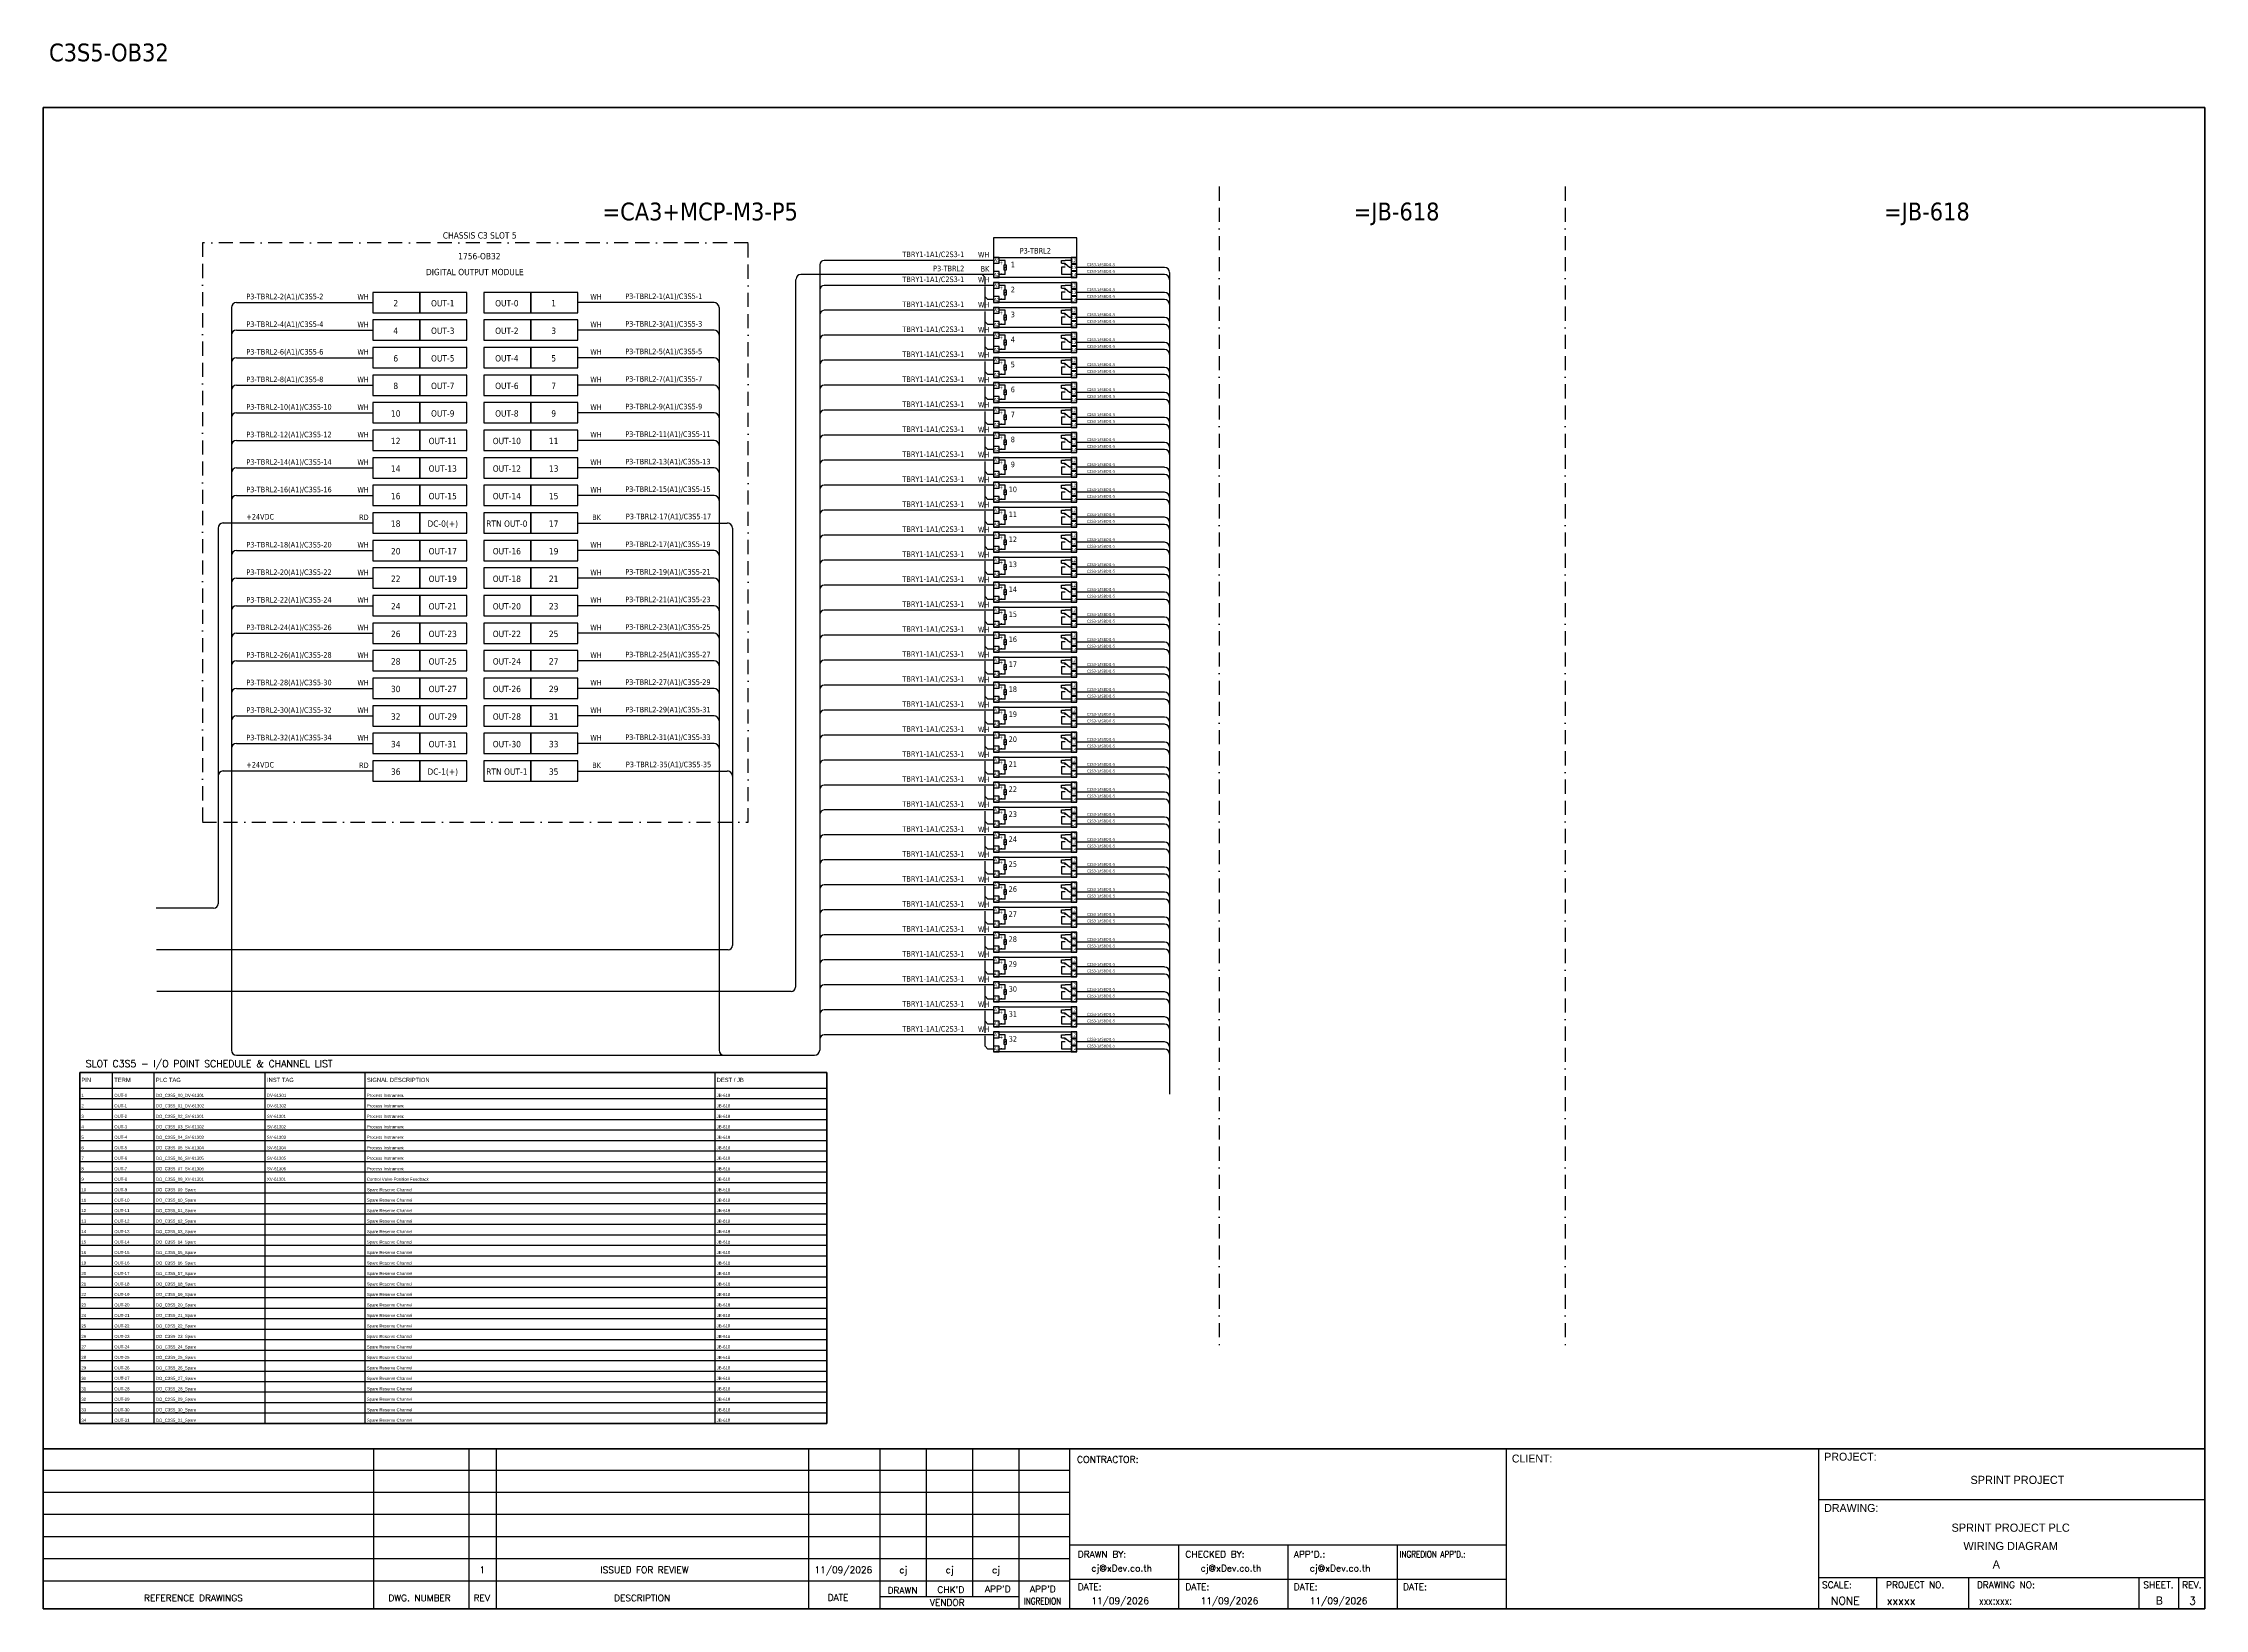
# Model space of a CAD drawing. Header units: millimetres. Extents: x 0 to 62600, y 0 to 14837.
# Drawn here: x 20967 to 24860, y 6008 to 8828 of the extents above; entities that cross this region are included whole.
import ezdxf
from ezdxf.enums import TextEntityAlignment as Align

# ---------------------------------------------------------------- set-up
doc = ezdxf.new("R2010")
doc.units = ezdxf.units.MM
doc.linetypes.add('BORDERX2', pattern=[88.9, 25.4, -12.7, 25.4, -12.7, 0, -12.7])
for name, color, linetype in [('GT_1', 9, 'Continuous'), ('HELPPOINT', 7, 'Continuous'), ('MEMBER', 7, 'Continuous'), ('x01001-FrameArea', 2, 'BORDERX2')]:
    doc.layers.add(name, color=color, linetype=linetype)
doc.layers.add('IE-EQUIP', color=253, linetype='Continuous', lineweight=25)
doc.layers.add('IE-WIRE', color=7, linetype='Continuous', lineweight=25)
doc.styles.add('HTX11', font='O8111901')
doc.styles.add('ROMANS', font='romans.shx', dxfattribs={"width": 0.85, "height": 25})
doc.styles.get("Standard").update_dxf_attribs({"font": 'arial.ttf'})
doc.styles.add('Tahoma', font='')
doc.styles.get('Tahoma').set_extended_font_data('Tahoma')

# ---------------------------------------------------------------- blocks, each defined once
blk = doc.blocks.new('xRY-SPDT-111')
at = {"color": 1, "ltscale": 25.4}
for p, q in [((0, 0), (0, -10.5)), ((10.4, 0), (0, 0)), ((0, 0), (150.3, 0)), ((0, 0), (0, -36)), ((10.4, -10.5), (10.4, 0)), ((140, 0), (140, -10.5)), ((150.3, 0), (140, 0)), ((150.3, -36), (150.3, 0)), ((150.3, -10.5), (150.3, 0)), ((150.3, -36), (150.3, 0)), ((0, -10.5), (10.4, -10.5)), ((0, -25.5), (0, -36)), ((10.4, -25.5), (0, -25.5)), ((0, -36), (10.4, -36)), ((150.3, -36), (0, -36)), ((20.7, -5.2), (10.4, -5.2)), ((10.4, -36), (10.4, -25.5)), ((20.7, -30.8), (10.4, -30.8)), ((22.8, -16.3), (19.4, -19.7)), ((20.7, -13.3), (20.7, -5.2)), ((20.7, -30.8), (20.7, -22.7)), ((122.2, -10.4), (122.2, -5.2)), ((122.2, -5.2), (128.9, -5.2)), ((122.2, -10.4), (128.9, -10.4)), ((123.2, -30.8), (123.2, -17)), ((123.2, -17), (128.9, -17)), ((140, -30.8), (123.2, -30.8)), ((140, -5.2), (128.9, -5.2)), ((128.9, -13.8), (128.9, -10.4)), ((136.9, -18), (128.9, -11.6)), ((140, -18), (136.9, -18)), ((140, -10.5), (150.3, -10.5)), ((140, -12.8), (140, -23.3)), ((150.3, -12.8), (140, -12.8)), ((140, -23.3), (150.3, -23.3)), ((140, -25.5), (140, -36)), ((150.3, -25.5), (140, -25.5)), ((140, -36), (150.3, -36)), ((150.3, -23.3), (150.3, -12.8)), ((150.3, -36), (150.3, -25.5))]:
    blk.add_line(p, q, dxfattribs=at)
blk.add_lwpolyline([(22.8, -22.7), (19.4, -22.7), (19.4, -13.3), (22.8, -13.3)], close=True, dxfattribs=at)
at = {"color": 1}
for s, p in [('A2', (5.4, -30.9)), ('A1', (5.8, -5)), ('12', (144.4, -5.3)), ('13', (144.8, -17.9)), ('14', (145, -30.8))]:
    blk.add_text(s, height=5.91, dxfattribs=at).set_placement(p, align=Align.MIDDLE_CENTER)
at = {"color": 1, "style": 'Tahoma'}
for s, p in [('+', (13.9, -9.3)), ('+', (13.9, -9.3)), ('-', (13.9, -28.2))]:
    blk.add_text(s, height=6.84, dxfattribs=at).set_placement(p, align=Align.MIDDLE_CENTER)
blk = doc.blocks.new('*U105')
at = {"layer": 'x01001-FrameArea'}
blk.add_blockref('xRY-SPDT-111', (-75.2, 18), dxfattribs=at)
blk = doc.blocks.new('*U92')
at = {"layer": 'x01001-FrameArea', "color": 0, "linetype": 'ByBlock', "lineweight": -2, "transparency": 16777216}
for p in [(0, 0), (0, -45), (0, -90), (0, -135), (0, -180), (0, -225), (0, -270), (0, -315), (0, -360), (0, -405), (0, -450), (0, -495), (0, -540), (0, -585), (0, -630), (0, -675), (0, -720), (0, -765), (0, -810), (0, -855), (0, -900), (0, -945), (0, -990), (0, -1035), (0, -1080), (0, -1125), (0, -1170), (0, -1215), (0, -1260), (0, -1305), (0, -1350), (0, -1395)]:
    blk.add_blockref('*U105', p, dxfattribs=at)
blk = doc.blocks.new('*U106')
at = {"color": 4, "style": 'Tahoma'}
for s, height, p in [('TBRY1-1A1/C2S3-1', 9.949, (36.2, -4.1)), ('WH', 9.95, (81.3, -4.8))]:
    blk.add_text(s, height=height, dxfattribs=at).set_placement(p, align=Align.RIGHT)
blk = doc.blocks.new('*U93')
at = {"layer": 'x01001-FrameArea', "color": 0, "linetype": 'ByBlock', "lineweight": -2, "transparency": 16777216}
for p in [(0, 0), (0, -45), (0, -90), (0, -135), (0, -180), (0, -225), (0, -270), (0, -315), (0, -360), (0, -405), (0, -450), (0, -495), (0, -540), (0, -585), (0, -630), (0, -675), (0, -720), (0, -765), (0, -810), (0, -855), (0, -900), (0, -945), (0, -990), (0, -1035), (0, -1080), (0, -1125), (0, -1170), (0, -1215), (0, -1260), (0, -1305), (0, -1350), (0, -1395)]:
    blk.add_blockref('*U106', p, dxfattribs=at)
blk = doc.blocks.new('*U107')
at = {"layer": 'IE-WIRE', "color": 4, "ltscale": 25.4}
for p, q in [((74.2, 7.2), (-83.4, 7.2)), ((74.2, -5.6), (-83.4, -5.6))]:
    blk.add_line(p, q, dxfattribs=at)
for centre in [(74.2, -2), (74.2, -14.8)]:
    blk.add_arc(centre, 9.17, 0, 90, dxfattribs=at)
at = {"color": 4, "style": 'Tahoma'}
for p in [(-65.4, 9.6), (-65.4, -2.4)]:
    blk.add_text('C2S3-1/ISBDI1-5', height=4.974, dxfattribs=at).set_placement(p)
blk = doc.blocks.new('*U94')
at = {"layer": 'x01001-FrameArea', "color": 0, "linetype": 'ByBlock', "lineweight": -2, "transparency": 16777216}
for p in [(0, 0), (0, -45), (0, -90), (0, -135), (0, -180), (0, -225), (0, -270), (0, -315), (0, -360), (0, -405), (0, -450), (0, -495), (0, -540), (0, -585), (0, -630), (0, -675), (0, -720), (0, -765), (0, -810), (0, -855), (0, -900), (0, -945), (0, -990), (0, -1035), (0, -1080), (0, -1125), (0, -1170), (0, -1215), (0, -1260), (0, -1305), (0, -1350), (0, -1395)]:
    blk.add_blockref('*U107', p, dxfattribs=at)

msp = doc.modelspace()

# ---------------------------------------------------------------- linework, layer by layer
for p, q in [((22657.8, 8411.6), (22662.8, 8406.6)), ((22662.8, 8394.2), (22662.8, 8406.6)), ((22662.8, 8350.9), (22662.8, 8390.2)), ((22667.8, 8366.6), (22662.8, 8371.6)), ((22662.8, 8305.9), (22662.8, 8345.2)), ((22678.2, 8366.6), (22667.8, 8366.6)), ((22667.8, 8321.6), (22662.8, 8326.6)), ((22662.8, 8260.9), (22662.8, 8300.2)), ((22678.2, 8321.6), (22667.8, 8321.6)), ((22667.8, 8276.6), (22662.8, 8281.6)), ((22662.8, 8215.9), (22662.8, 8255.2)), ((22678.2, 8276.6), (22667.8, 8276.6)), ((22667.8, 8231.6), (22662.8, 8236.6)), ((22678.2, 8231.6), (22667.8, 8231.6)), ((22662.8, 8170.9), (22662.8, 8210.2)), ((22667.8, 8186.6), (22662.8, 8191.6)), ((22678.2, 8186.6), (22667.8, 8186.6)), ((22662.8, 8125.9), (22662.8, 8165.2)), ((22667.8, 8141.6), (22662.8, 8146.6)), ((22678.2, 8141.6), (22667.8, 8141.6)), ((22662.8, 8080.9), (22662.8, 8120.2)), ((22667.8, 8096.6), (22662.8, 8101.6)), ((22662.8, 8035.9), (22662.8, 8075.2)), ((22678.2, 8096.6), (22667.8, 8096.6)), ((22667.8, 8051.6), (22662.8, 8056.6)), ((22662.8, 7990.9), (22662.8, 8030.2)), ((22678.2, 8051.6), (22667.8, 8051.6)), ((22667.8, 8006.6), (22662.8, 8011.6)), ((22662.8, 7945.9), (22662.8, 7985.2)), ((22678.2, 8006.6), (22667.8, 8006.6)), ((22667.8, 7961.6), (22662.8, 7966.6)), ((22678.2, 7961.6), (22667.8, 7961.6)), ((22662.8, 7900.9), (22662.8, 7940.2)), ((22667.8, 7916.6), (22662.8, 7921.6)), ((22678.2, 7916.6), (22667.8, 7916.6)), ((22662.8, 7855.9), (22662.8, 7895.2)), ((22667.8, 7871.6), (22662.8, 7876.6)), ((22678.2, 7871.6), (22667.8, 7871.6)), ((22662.8, 7810.9), (22662.8, 7850.2)), ((22667.8, 7826.6), (22662.8, 7831.6)), ((22678.2, 7826.6), (22667.8, 7826.6)), ((22662.8, 7765.9), (22662.8, 7805.2)), ((22667.8, 7781.6), (22662.8, 7786.6)), ((22662.8, 7720.9), (22662.8, 7760.2)), ((22678.2, 7781.6), (22667.8, 7781.6)), ((22667.8, 7736.6), (22662.8, 7741.6)), ((22662.8, 7675.9), (22662.8, 7715.2)), ((22678.2, 7736.6), (22667.8, 7736.6)), ((22667.8, 7691.6), (22662.8, 7696.6)), ((22662.8, 7630.9), (22662.8, 7670.2)), ((22678.2, 7691.6), (22667.8, 7691.6)), ((22667.8, 7646.6), (22662.8, 7651.6)), ((22678.2, 7646.6), (22667.8, 7646.6)), ((22662.8, 7585.9), (22662.8, 7625.2)), ((22667.8, 7601.6), (22662.8, 7606.6)), ((22678.2, 7601.6), (22667.8, 7601.6)), ((22662.8, 7540.9), (22662.8, 7580.2)), ((22667.8, 7556.6), (22662.8, 7561.6)), ((22678.2, 7556.6), (22667.8, 7556.6)), ((22662.8, 7495.9), (22662.8, 7535.2)), ((22667.8, 7511.6), (22662.8, 7516.6)), ((22662.8, 7450.9), (22662.8, 7490.2)), ((22678.2, 7511.6), (22667.8, 7511.6)), ((22667.8, 7466.6), (22662.8, 7471.6)), ((22662.8, 7405.9), (22662.8, 7445.2)), ((22678.2, 7466.6), (22667.8, 7466.6)), ((22667.8, 7421.6), (22662.8, 7426.6)), ((22662.8, 7360.9), (22662.8, 7400.2)), ((22678.2, 7421.6), (22667.8, 7421.6)), ((22667.8, 7376.6), (22662.8, 7381.6)), ((22678.2, 7376.6), (22667.8, 7376.6)), ((22662.8, 7315.9), (22662.8, 7355.2)), ((22667.8, 7331.6), (22662.8, 7336.6)), ((22678.2, 7331.6), (22667.8, 7331.6)), ((22662.8, 7270.9), (22662.8, 7310.2)), ((22667.8, 7286.6), (22662.8, 7291.6)), ((22678.2, 7286.6), (22667.8, 7286.6)), ((22662.8, 7225.9), (22662.8, 7265.2)), ((22667.8, 7241.6), (22662.8, 7246.6)), ((22678.2, 7241.6), (22667.8, 7241.6)), ((22662.8, 7180.9), (22662.8, 7220.2)), ((22667.8, 7196.6), (22662.8, 7201.6)), ((22662.8, 7135.9), (22662.8, 7175.2)), ((22678.2, 7196.6), (22667.8, 7196.6)), ((22667.8, 7151.6), (22662.8, 7156.6)), ((22662.8, 7090.9), (22662.8, 7130.2)), ((22678.2, 7151.6), (22667.8, 7151.6)), ((22667.8, 7106.6), (22662.8, 7111.6)), ((22678.2, 7106.6), (22667.8, 7106.6)), ((22662.8, 7045.9), (22662.8, 7085.2)), ((22667.8, 7061.6), (22662.8, 7066.6)), ((22678.2, 7061.6), (22667.8, 7061.6)), ((22662.8, 7021.6), (22662.8, 7040.2)), ((22667.8, 7016.6), (22662.8, 7021.6)), ((22678.2, 7016.6), (22667.8, 7016.6))]:
    msp.add_line(p, q)
at = {"color": 1, "ltscale": 25.4}
for p, q in [((21281.4, 7955), (21281.4, 7278.4)), ((21559.9, 7964.1), (21290.5, 7964.1))]:
    msp.add_line(p, q, dxfattribs=at)
at = {"color": 7}
for p, q in [((21091.5, 6342.2), (21091.5, 6974.3)), ((21166.5, 6342.2), (21166.5, 6974.3)), ((21366.5, 6342.2), (21366.5, 6974.3)), ((21546.5, 6342.2), (21546.5, 6974.3)), ((22176.5, 6342.2), (22176.5, 6974.3)), ((21032.2, 6946.3), (22378, 6946.3))]:
    msp.add_line(p, q, dxfattribs=at)
at = {"color": 8}
for p, q in [((21032.2, 6927.5), (22378, 6927.5)), ((21032.2, 6908.6), (22378, 6908.6)), ((21032.2, 6889.7), (22378, 6889.7)), ((21032.2, 6870.8), (22378, 6870.8)), ((21032.2, 6851.9), (22378, 6851.9)), ((21032.2, 6833.1), (22378, 6833.1)), ((21032.2, 6814.2), (22378, 6814.2)), ((21032.2, 6795.3), (22378, 6795.3)), ((21032.2, 6776.4), (22378, 6776.4)), ((21032.2, 6757.5), (22378, 6757.5)), ((21032.2, 6738.7), (22378, 6738.7)), ((21032.2, 6719.8), (22378, 6719.8)), ((21032.2, 6700.9), (22378, 6700.9)), ((21032.2, 6682), (22378, 6682)), ((21032.2, 6663.2), (22378, 6663.2)), ((21032.2, 6644.3), (22378, 6644.3)), ((21032.2, 6625.4), (22378, 6625.4)), ((21032.2, 6606.5), (22378, 6606.5)), ((21032.2, 6587.6), (22378, 6587.6)), ((21032.2, 6568.8), (22378, 6568.8)), ((21032.2, 6549.9), (22378, 6549.9)), ((21032.2, 6531), (22378, 6531)), ((21032.2, 6512.1), (22378, 6512.1)), ((21032.2, 6493.3), (22378, 6493.3)), ((21032.2, 6474.4), (22378, 6474.4)), ((21032.2, 6455.5), (22378, 6455.5)), ((21032.2, 6436.6), (22378, 6436.6)), ((21032.2, 6417.7), (22378, 6417.7)), ((21032.2, 6398.9), (22378, 6398.9)), ((21032.2, 6380), (22378, 6380)), ((21032.2, 6361.1), (22378, 6361.1))]:
    msp.add_line(p, q, dxfattribs=at)
at = {"color": 4}
for p, q in [((24268.8, 6064.5), (24268.8, 6008.4)), ((24434.1, 6064.5), (24434.1, 6008.4))]:
    msp.add_line(p, q, dxfattribs=at)
at = {"color": 4, "ltscale": 0.5}
for p, q in [((24741.2, 6064.5), (24741.2, 6008.4)), ((24741.2, 6064.5), (24741.2, 6008.4)), ((24812.4, 6064.5), (24812.4, 6008.4)), ((24812.4, 6064.5), (24812.4, 6008.4))]:
    msp.add_line(p, q, dxfattribs=at)
at = {"color": 4, "ltscale": 25.4}
msp.add_lwpolyline([(22678.2, 8442.4), (22828.5, 8442.4), (22828.5, 8477.6), (22678.2, 8477.6)], close=True, dxfattribs=at)
msp.add_lwpolyline([(21032.2, 6974.3), (22378, 6974.3), (22378, 6342.2), (21032.2, 6342.2)], close=True)
at = {"color": 7}
msp.add_lwpolyline([(21032.2, 6342.2), (22378, 6342.2), (22378, 6974.3), (21032.2, 6974.3), (21032.2, 6342.2)], dxfattribs=at)
at = {"color": 1, "ltscale": 25.4}
msp.add_arc((21290.5, 7955), 9.14, 90, 180, dxfattribs=at)
at = {"layer": 'GT_1', "color": 4}
for p, q in [((21561.9, 6008.4), (21561.9, 6296.6)), ((21733.8, 6008.4), (21733.8, 6296.6)), ((21782.9, 6008.4), (21782.9, 6296.6)), ((22345.6, 6008.4), (22345.6, 6296.6)), ((22473.9, 6008.4), (22473.9, 6296.6)), ((22557.5, 6030.2), (22557.5, 6296.6)), ((22641, 6030.3), (22641, 6296.6)), ((22724.3, 6008.4), (22724.3, 6296.6)), ((22815.3, 6008.4), (22815.3, 6296.6)), ((23602.3, 6008.4), (23602.3, 6296.6)), ((24164.6, 6008.4), (24164.6, 6296.6)), ((24164.6, 6008.4), (24164.6, 6296.6)), ((24164.6, 6008.4), (24164.6, 6296.6)), ((22815.3, 6257.7), (20966.5, 6257.7)), ((22815.3, 6217.9), (20966.5, 6217.9)), ((22815.3, 6178), (20966.5, 6178)), ((22815.3, 6138.1), (20966.5, 6138.1)), ((23602.3, 6122.8), (22815.3, 6122.8)), ((23012.1, 6008.4), (23012.1, 6122.8)), ((23208.8, 6008.4), (23208.8, 6122.8)), ((23405.6, 6008.4), (23405.6, 6122.8)), ((22815.3, 6098.2), (20966.5, 6098.2)), ((22815.2, 6058.2), (20966.5, 6058.2)), ((23602.3, 6061.3), (22815.3, 6061.3)), ((24164.6, 6064.5), (24859.8, 6064.5)), ((22724.3, 6030.2), (22473.9, 6030.2))]:
    msp.add_line(p, q, dxfattribs=at)
at = {"layer": 'HELPPOINT', "color": 4, "lineweight": 35}
for p, q in [((20966.5, 6008.4), (20966.5, 8712.6)), ((20966.5, 8712.6), (24859.8, 8712.6)), ((20966.5, 6008.4), (20966.5, 8712.6)), ((20966.5, 8712.6), (24859.8, 8712.6)), ((24859.8, 8712.6), (24859.8, 6008.4)), ((24859.8, 8712.6), (24859.8, 6008.4)), ((24859.8, 6008.4), (20966.5, 6008.4)), ((24859.8, 6008.4), (20966.5, 6008.4))]:
    msp.add_line(p, q, dxfattribs=at)
at = {"layer": 'HELPPOINT', "color": 4}
for p, q in [((24164.6, 6205), (24859.8, 6205)), ((24164.6, 6205), (24859.8, 6205)), ((24164.6, 6064.5), (24859.8, 6064.5))]:
    msp.add_line(p, q, dxfattribs=at)
at = {"layer": 'IE-EQUIP', "linetype": 'Continuous', "ltscale": 25.4}
for points in [[(21559.9, 8342.8), (21644.6, 8342.8), (21644.6, 8379.5), (21559.9, 8379.5)], [(21644.6, 8342.8), (21729.2, 8342.8), (21729.2, 8379.5), (21644.6, 8379.5)], [(21760.1, 8342.8), (21844.7, 8342.8), (21844.7, 8379.5), (21760.1, 8379.5)], [(21844.7, 8342.8), (21929.4, 8342.8), (21929.4, 8379.5), (21844.7, 8379.5)], [(21559.9, 8293.2), (21644.6, 8293.2), (21644.6, 8329.9), (21559.9, 8329.9)], [(21644.6, 8293.2), (21729.2, 8293.2), (21729.2, 8329.9), (21644.6, 8329.9)], [(21760.1, 8293.2), (21844.7, 8293.2), (21844.7, 8329.9), (21760.1, 8329.9)], [(21844.7, 8293.2), (21929.4, 8293.2), (21929.4, 8329.9), (21844.7, 8329.9)], [(21559.9, 8243.6), (21644.6, 8243.6), (21644.6, 8280.3), (21559.9, 8280.3)], [(21644.6, 8243.6), (21729.2, 8243.6), (21729.2, 8280.3), (21644.6, 8280.3)], [(21760.1, 8243.6), (21844.7, 8243.6), (21844.7, 8280.3), (21760.1, 8280.3)], [(21844.7, 8243.6), (21929.4, 8243.6), (21929.4, 8280.3), (21844.7, 8280.3)], [(21559.9, 8193.9), (21644.6, 8193.9), (21644.6, 8230.6), (21559.9, 8230.6)], [(21644.6, 8193.9), (21729.2, 8193.9), (21729.2, 8230.6), (21644.6, 8230.6)], [(21760.1, 8193.9), (21844.7, 8193.9), (21844.7, 8230.6), (21760.1, 8230.6)], [(21844.7, 8193.9), (21929.4, 8193.9), (21929.4, 8230.6), (21844.7, 8230.6)], [(21559.9, 8144.3), (21644.6, 8144.3), (21644.6, 8181), (21559.9, 8181)], [(21644.6, 8144.3), (21729.2, 8144.3), (21729.2, 8181), (21644.6, 8181)], [(21760.1, 8144.3), (21844.7, 8144.3), (21844.7, 8181), (21760.1, 8181)], [(21844.7, 8144.3), (21929.4, 8144.3), (21929.4, 8181), (21844.7, 8181)], [(21559.9, 8094.7), (21644.6, 8094.7), (21644.6, 8131.4), (21559.9, 8131.4)], [(21644.6, 8094.7), (21729.2, 8094.7), (21729.2, 8131.4), (21644.6, 8131.4)], [(21760.1, 8094.7), (21844.7, 8094.7), (21844.7, 8131.4), (21760.1, 8131.4)], [(21844.7, 8094.7), (21929.4, 8094.7), (21929.4, 8131.4), (21844.7, 8131.4)], [(21559.9, 8045), (21644.6, 8045), (21644.6, 8081.7), (21559.9, 8081.7)], [(21644.6, 8045), (21729.2, 8045), (21729.2, 8081.7), (21644.6, 8081.7)], [(21760.1, 8045), (21844.7, 8045), (21844.7, 8081.7), (21760.1, 8081.7)], [(21844.7, 8045), (21929.4, 8045), (21929.4, 8081.7), (21844.7, 8081.7)], [(21559.9, 7995.4), (21644.6, 7995.4), (21644.6, 8032.1), (21559.9, 8032.1)], [(21644.6, 7995.4), (21729.2, 7995.4), (21729.2, 8032.1), (21644.6, 8032.1)], [(21760.1, 7995.4), (21844.7, 7995.4), (21844.7, 8032.1), (21760.1, 8032.1)], [(21844.7, 7995.4), (21929.4, 7995.4), (21929.4, 8032.1), (21844.7, 8032.1)], [(21559.9, 7945.8), (21644.6, 7945.8), (21644.6, 7982.5), (21559.9, 7982.5)], [(21644.6, 7945.8), (21729.2, 7945.8), (21729.2, 7982.5), (21644.6, 7982.5)], [(21760.1, 7945.8), (21844.7, 7945.8), (21844.7, 7982.5), (21760.1, 7982.5)], [(21844.7, 7945.8), (21929.4, 7945.8), (21929.4, 7982.5), (21844.7, 7982.5)], [(21559.9, 7896.1), (21644.6, 7896.1), (21644.6, 7932.8), (21559.9, 7932.8)], [(21644.6, 7896.1), (21729.2, 7896.1), (21729.2, 7932.8), (21644.6, 7932.8)], [(21760.1, 7896.1), (21844.7, 7896.1), (21844.7, 7932.8), (21760.1, 7932.8)], [(21844.7, 7896.1), (21929.4, 7896.1), (21929.4, 7932.8), (21844.7, 7932.8)], [(21559.9, 7846.5), (21644.6, 7846.5), (21644.6, 7883.2), (21559.9, 7883.2)], [(21644.6, 7846.5), (21729.2, 7846.5), (21729.2, 7883.2), (21644.6, 7883.2)], [(21760.1, 7846.5), (21844.7, 7846.5), (21844.7, 7883.2), (21760.1, 7883.2)], [(21844.7, 7846.5), (21929.4, 7846.5), (21929.4, 7883.2), (21844.7, 7883.2)], [(21559.9, 7796.9), (21644.6, 7796.9), (21644.6, 7833.6), (21559.9, 7833.6)], [(21644.6, 7796.9), (21729.2, 7796.9), (21729.2, 7833.6), (21644.6, 7833.6)], [(21760.1, 7796.9), (21844.7, 7796.9), (21844.7, 7833.6), (21760.1, 7833.6)], [(21844.7, 7796.9), (21929.4, 7796.9), (21929.4, 7833.6), (21844.7, 7833.6)], [(21559.9, 7747.2), (21644.6, 7747.2), (21644.6, 7783.9), (21559.9, 7783.9)], [(21644.6, 7747.2), (21729.2, 7747.2), (21729.2, 7783.9), (21644.6, 7783.9)], [(21760.1, 7747.2), (21844.7, 7747.2), (21844.7, 7783.9), (21760.1, 7783.9)], [(21844.7, 7747.2), (21929.4, 7747.2), (21929.4, 7783.9), (21844.7, 7783.9)], [(21559.9, 7697.6), (21644.6, 7697.6), (21644.6, 7734.3), (21559.9, 7734.3)], [(21644.6, 7697.6), (21729.2, 7697.6), (21729.2, 7734.3), (21644.6, 7734.3)], [(21760.1, 7697.6), (21844.7, 7697.6), (21844.7, 7734.3), (21760.1, 7734.3)], [(21844.7, 7697.6), (21929.4, 7697.6), (21929.4, 7734.3), (21844.7, 7734.3)], [(21559.9, 7648), (21644.6, 7648), (21644.6, 7684.7), (21559.9, 7684.7)], [(21644.6, 7648), (21729.2, 7648), (21729.2, 7684.7), (21644.6, 7684.7)], [(21760.1, 7648), (21844.7, 7648), (21844.7, 7684.7), (21760.1, 7684.7)], [(21844.7, 7648), (21929.4, 7648), (21929.4, 7684.7), (21844.7, 7684.7)], [(21559.9, 7598.3), (21644.6, 7598.3), (21644.6, 7635), (21559.9, 7635)], [(21644.6, 7598.3), (21729.2, 7598.3), (21729.2, 7635), (21644.6, 7635)], [(21760.1, 7598.3), (21844.7, 7598.3), (21844.7, 7635), (21760.1, 7635)], [(21844.7, 7598.3), (21929.4, 7598.3), (21929.4, 7635), (21844.7, 7635)], [(21559.9, 7548.7), (21644.6, 7548.7), (21644.6, 7585.4), (21559.9, 7585.4)], [(21644.6, 7548.7), (21729.2, 7548.7), (21729.2, 7585.4), (21644.6, 7585.4)], [(21760.1, 7548.7), (21844.7, 7548.7), (21844.7, 7585.4), (21760.1, 7585.4)], [(21844.7, 7548.7), (21929.4, 7548.7), (21929.4, 7585.4), (21844.7, 7585.4)], [(21559.9, 7499.1), (21644.6, 7499.1), (21644.6, 7535.8), (21559.9, 7535.8)], [(21644.6, 7499.1), (21729.2, 7499.1), (21729.2, 7535.8), (21644.6, 7535.8)], [(21760.1, 7499.1), (21844.7, 7499.1), (21844.7, 7535.8), (21760.1, 7535.8)], [(21844.7, 7499.1), (21929.4, 7499.1), (21929.4, 7535.8), (21844.7, 7535.8)]]:
    msp.add_lwpolyline(points, close=True, dxfattribs=at)
at = {"layer": 'IE-WIRE', "ltscale": 25.4}
msp.add_line((22678.2, 8411.6), (22330.8, 8411.6), dxfattribs=at)
at = {"layer": 'IE-WIRE', "color": 4, "ltscale": 25.4}
for p, q in [((22365.1, 8429.2), (22365.1, 7014.7)), ((22678.2, 8437.2), (22373.1, 8437.2)), ((22995.3, 8415.2), (22995.3, 6935.6)), ((22678.2, 8392.2), (22373.1, 8392.2)), ((21305.5, 8352), (21305.5, 7014.7)), ((21314.7, 8361.2), (21559.9, 8361.2)), ((22174.7, 8361.2), (21929.4, 8361.2)), ((22183.8, 8352), (22183.8, 7014.7)), ((22678.2, 8347.2), (22373.1, 8347.2)), ((21314.7, 8311.5), (21559.9, 8311.5)), ((22174.7, 8311.5), (21929.4, 8311.5)), ((22678.2, 8302.2), (22373.1, 8302.2)), ((21314.7, 8261.9), (21559.9, 8261.9)), ((22174.7, 8261.9), (21929.4, 8261.9)), ((22678.2, 8257.2), (22373.1, 8257.2)), ((21314.7, 8212.3), (21559.9, 8212.3)), ((22174.7, 8212.3), (21929.4, 8212.3)), ((22678.2, 8212.2), (22373.1, 8212.2)), ((21314.7, 8162.6), (21559.9, 8162.6)), ((22174.7, 8162.6), (21929.4, 8162.6)), ((22678.2, 8167.2), (22373.1, 8167.2)), ((21314.7, 8113), (21559.9, 8113)), ((22174.7, 8113), (21929.4, 8113)), ((22678.2, 8122.2), (22373.1, 8122.2)), ((21314.7, 8063.4), (21559.9, 8063.4)), ((22174.7, 8063.4), (21929.4, 8063.4)), ((22678.2, 8077.2), (22373.1, 8077.2)), ((22678.2, 8032.2), (22373.1, 8032.2)), ((21314.7, 8013.7), (21559.9, 8013.7)), ((22174.7, 8013.7), (21929.4, 8013.7)), ((22678.2, 7987.2), (22373.1, 7987.2)), ((21314.7, 7914.5), (21559.9, 7914.5)), ((22174.7, 7914.5), (21929.4, 7914.5)), ((22678.2, 7942.2), (22373.1, 7942.2)), ((21314.7, 7864.8), (21559.9, 7864.8)), ((22174.7, 7864.8), (21929.4, 7864.8)), ((22678.2, 7897.2), (22373.1, 7897.2)), ((22678.2, 7852.2), (22373.1, 7852.2)), ((21314.7, 7815.2), (21559.9, 7815.2)), ((22174.7, 7815.2), (21929.4, 7815.2)), ((22678.2, 7807.2), (22373.1, 7807.2)), ((21314.7, 7765.6), (21559.9, 7765.6)), ((22174.7, 7765.6), (21929.4, 7765.6)), ((22678.2, 7762.2), (22373.1, 7762.2)), ((21314.7, 7715.9), (21559.9, 7715.9)), ((22174.7, 7715.9), (21929.4, 7715.9)), ((22678.2, 7717.2), (22373.1, 7717.2)), ((22678.2, 7672.2), (22373.1, 7672.2)), ((21314.7, 7666.3), (21559.9, 7666.3)), ((22174.7, 7666.3), (21929.4, 7666.3)), ((21314.7, 7616.7), (21559.9, 7616.7)), ((22174.7, 7616.7), (21929.4, 7616.7)), ((22678.2, 7627.2), (22373.1, 7627.2)), ((21314.7, 7567.1), (21559.9, 7567.1)), ((22174.7, 7567.1), (21929.4, 7567.1)), ((22678.2, 7582.2), (22373.1, 7582.2)), ((22678.2, 7537.2), (22373.1, 7537.2)), ((22678.2, 7492.2), (22373.1, 7492.2)), ((22678.2, 7447.2), (22373.1, 7447.2)), ((22678.2, 7402.2), (22373.1, 7402.2)), ((22678.2, 7357.2), (22373.1, 7357.2)), ((22678.2, 7312.2), (22373.1, 7312.2)), ((22678.2, 7267.2), (22373.1, 7267.2)), ((22678.2, 7222.2), (22373.1, 7222.2)), ((22678.2, 7177.2), (22373.1, 7177.2)), ((22678.2, 7132.2), (22373.1, 7132.2)), ((22678.2, 7087.2), (22373.1, 7087.2)), ((22678.2, 7042.2), (22373.1, 7042.2))]:
    msp.add_line(p, q, dxfattribs=at)
at = {"layer": 'IE-WIRE', "color": 7, "ltscale": 25.4}
for p, q in [((22321.6, 8402.5), (22321.6, 7128.3)), ((21929.4, 7964.1), (22198.8, 7964.1)), ((22207.9, 7955), (22207.9, 7203.4)), ((21929.4, 7517.4), (22198.8, 7517.4)), ((22199.9, 7195.4), (21170.6, 7195.4)), ((22313.6, 7120.3), (21171.3, 7120.3))]:
    msp.add_line(p, q, dxfattribs=at)
at = {"layer": 'IE-WIRE', "color": 1, "ltscale": 25.4}
for p, q in [((21559.9, 7517.4), (21290.5, 7517.4)), ((21273.4, 7270.4), (21169.9, 7270.4))]:
    msp.add_line(p, q, dxfattribs=at)
at = {"layer": 'IE-WIRE', "color": 4}
msp.add_line((21314.6, 7005.6), (22355.9, 7005.6), dxfattribs=at)
at = {"layer": 'IE-WIRE', "ltscale": 25.4}
msp.add_arc((22330.8, 8403.6), 8, 90, 180, dxfattribs=at)
at = {"layer": 'IE-WIRE', "color": 4, "ltscale": 25.4}
for centre, radius, start, end in [((22373.1, 8429.2), 8, 90, 180), ((22373.1, 8384.2), 8, 90, 180), ((21314.7, 8352), 9.17, 90, 180), ((22174.7, 8352), 9.17, 0, 90), ((22373.1, 8339.2), 8, 90, 180), ((21314.7, 8302.4), 9.17, 90, 180), ((22174.7, 8302.4), 9.17, 0, 90), ((22373.1, 8294.2), 8, 90, 180), ((21314.7, 8252.7), 9.17, 90, 180), ((22174.7, 8252.7), 9.17, 0, 90), ((22373.1, 8249.2), 8, 90, 180), ((21314.7, 8203.1), 9.17, 90, 180), ((22174.7, 8203.1), 9.17, 0, 90), ((22373.1, 8204.2), 8, 90, 180), ((21314.7, 8153.5), 9.17, 90, 180), ((22174.7, 8153.5), 9.17, 0, 90), ((22373.1, 8159.2), 8, 90, 180), ((21314.7, 8103.8), 9.17, 90, 180), ((22174.7, 8103.8), 9.17, 0, 90), ((22373.1, 8114.2), 8, 90, 180), ((21314.7, 8054.2), 9.17, 90, 180), ((22174.7, 8054.2), 9.17, 0, 90), ((22373.1, 8069.2), 8, 90, 180), ((22373.1, 8024.2), 8, 90, 180), ((21314.7, 8004.6), 9.17, 90, 180), ((22174.7, 8004.6), 9.17, 0, 90), ((22373.1, 7979.2), 8, 90, 180), ((21314.7, 7905.3), 9.17, 90, 180), ((22174.7, 7905.3), 9.17, 0, 90), ((22373.1, 7934.2), 8, 90, 180), ((21314.7, 7855.7), 9.17, 90, 180), ((22174.7, 7855.7), 9.17, 0, 90), ((22373.1, 7889.2), 8, 90, 180), ((22373.1, 7844.2), 8, 90, 180), ((21314.7, 7806), 9.17, 90, 180), ((22174.7, 7806), 9.17, 0, 90), ((22373.1, 7799.2), 8, 90, 180), ((21314.7, 7756.4), 9.17, 90, 180), ((22174.7, 7756.4), 9.17, 0, 90), ((22373.1, 7754.2), 8, 90, 180), ((21314.7, 7706.8), 9.17, 90, 180), ((22174.7, 7706.8), 9.17, 0, 90), ((22373.1, 7709.2), 8, 90, 180), ((22373.1, 7664.2), 8, 90, 180), ((21314.7, 7657.1), 9.17, 90, 180), ((22174.7, 7657.1), 9.17, 0, 90), ((21314.7, 7607.5), 9.17, 90, 180), ((22174.7, 7607.5), 9.17, 0, 90), ((22373.1, 7619.2), 8, 90, 180), ((21314.7, 7557.9), 9.17, 90, 180), ((22174.7, 7557.9), 9.17, 0, 90), ((22373.1, 7574.2), 8, 90, 180), ((22373.1, 7529.2), 8, 90, 180), ((22373.1, 7484.2), 8, 90, 180), ((22373.1, 7439.2), 8, 90, 180), ((22373.1, 7394.2), 8, 90, 180), ((22373.1, 7349.2), 8, 90, 180), ((22373.1, 7304.2), 8, 90, 180), ((22373.1, 7259.2), 8, 90, 180), ((22373.1, 7214.2), 8, 90, 180), ((22373.1, 7169.2), 8, 90, 180), ((22373.1, 7124.2), 8, 90, 180), ((22373.1, 7079.2), 8, 90, 180), ((22373.1, 7034.2), 8, 90, 180)]:
    msp.add_arc(centre, radius, start, end, dxfattribs=at)
at = {"layer": 'IE-WIRE', "color": 7, "ltscale": 25.4}
for centre, radius, start, end in [((22198.8, 7955), 9.14, 0, 90), ((22198.8, 7508.3), 9.14, 0, 90), ((22199.9, 7203.4), 8, 270, 0), ((22313.6, 7128.3), 8, 270, 0)]:
    msp.add_arc(centre, radius, start, end, dxfattribs=at)
at = {"layer": 'IE-WIRE', "color": 1, "ltscale": 25.4}
for centre, radius, start, end in [((21290.5, 7508.3), 9.14, 90, 180), ((21273.4, 7278.4), 8, 270, 0)]:
    msp.add_arc(centre, radius, start, end, dxfattribs=at)
at = {"layer": 'IE-WIRE', "color": 4}
for centre, start, end in [((21314.6, 7014.7), 180, 270), ((22193, 7014.7), 180, 270), ((22355.9, 7014.7), 270, 0)]:
    msp.add_arc(centre, 9.14, start, end, dxfattribs=at)
at = {"layer": 'MEMBER', "color": 4, "lineweight": 35}
msp.add_line((20966.5, 6296.6), (24859.8, 6296.6), dxfattribs=at)
msp.add_line((20966.5, 6296.6), (24859.8, 6296.6), dxfattribs=at)
at = {"layer": 'MEMBER', "color": 4}
for p, q in [((24164.6, 6205), (24859.8, 6205)), ((24164.6, 6205), (24859.8, 6205)), ((24164.6, 6064.5), (24859.8, 6064.5)), ((24164.6, 6064.5), (24859.8, 6064.5))]:
    msp.add_line(p, q, dxfattribs=at)
at = {"layer": 'x01001-FrameArea'}
for p, q in [((23084.7, 8570), (23084.7, 6483.4)), ((23707.8, 8570), (23707.8, 6483.4))]:
    msp.add_line(p, q, dxfattribs=at)
msp.add_lwpolyline([(21253.2, 7425.1), (22236.2, 7425.1), (22236.2, 8468.9), (21253.2, 8468.9)], close=True, dxfattribs=at)

# ---------------------------------------------------------------- block references
for name, p in [('*U93', (22589.3, 8447.2)), ('*U92', (22753.4, 8424.4)), ('*U94', (22911.9, 8417.2))]:
    msp.add_blockref(name, p, dxfattribs=at)

# ---------------------------------------------------------------- texts
at = {"color": 2, "style": 'Tahoma'}
msp.add_text('C3S5-OB32', height=32, dxfattribs=at).set_placement((20976.9, 8795.7))
for s, height, p in [('=CA3+MCP-M3-P5', 32, (22149.9, 8525.2)), ('=JB-618', 32, (23404.2, 8525.2)), ('=JB-618', 32, (24359.3, 8525.2)), ('CHASSIS C3 SLOT 5', 11.441, (21752.7, 8482.2)), ('1756-OB32', 11.44, (21752.1, 8444.8)), ('DIGITAL OUTPUT MODULE', 11.441, (21743.9, 8416.2)), ('2', 11.4, (21601.4, 8360)), ('OUT-1', 11.44, (21686.1, 8360)), ('OUT-0', 11.44, (21801.6, 8360)), ('1', 11.4, (21885.9, 8360)), ('4', 11.4, (21601.4, 8310.4)), ('OUT-3', 11.44, (21686.1, 8310.4)), ('OUT-2', 11.44, (21801.6, 8310.4)), ('3', 11.4, (21885.9, 8310.4)), ('6', 11.4, (21601.4, 8260.8)), ('OUT-5', 11.44, (21686.1, 8260.8)), ('OUT-4', 11.44, (21801.6, 8260.8)), ('5', 11.4, (21885.9, 8260.8)), ('8', 11.4, (21601.4, 8211.1)), ('OUT-7', 11.44, (21686.1, 8211.1)), ('OUT-6', 11.44, (21801.6, 8211.1)), ('7', 11.4, (21885.9, 8211.1)), ('10', 11.44, (21601.4, 8161.5)), ('OUT-9', 11.44, (21686.1, 8161.5)), ('OUT-8', 11.44, (21801.6, 8161.5)), ('9', 11.4, (21885.9, 8161.5)), ('12', 11.44, (21601.4, 8111.9)), ('OUT-11', 11.44, (21686.1, 8111.9)), ('OUT-10', 11.44, (21801.6, 8111.9)), ('11', 11.44, (21885.9, 8111.9)), ('14', 11.44, (21601.4, 8062.2)), ('OUT-13', 11.44, (21686.1, 8062.2)), ('OUT-12', 11.44, (21801.6, 8062.2)), ('13', 11.44, (21885.9, 8062.2)), ('16', 11.44, (21601.4, 8012.6)), ('OUT-15', 11.44, (21686.1, 8012.6)), ('OUT-14', 11.44, (21801.6, 8012.6)), ('15', 11.44, (21885.9, 8012.6)), ('18', 11.44, (21601.4, 7963)), ('DC-0(+)', 11.44, (21686.1, 7963)), ('RTN OUT-0', 11.44, (21801.6, 7963)), ('17', 11.44, (21885.9, 7963)), ('20', 11.44, (21601.4, 7913.3)), ('OUT-17', 11.44, (21686.1, 7913.3)), ('OUT-16', 11.44, (21801.6, 7913.3)), ('19', 11.44, (21885.9, 7913.3)), ('22', 11.44, (21601.4, 7863.7)), ('OUT-19', 11.44, (21686.1, 7863.7)), ('OUT-18', 11.44, (21801.6, 7863.7)), ('21', 11.44, (21885.9, 7863.7)), ('24', 11.44, (21601.4, 7814.1)), ('OUT-21', 11.44, (21686.1, 7814.1)), ('OUT-20', 11.44, (21801.6, 7814.1)), ('23', 11.44, (21885.9, 7814.1)), ('26', 11.44, (21601.4, 7764.4)), ('OUT-23', 11.44, (21686.1, 7764.4)), ('OUT-22', 11.44, (21801.6, 7764.4)), ('25', 11.44, (21885.9, 7764.4)), ('28', 11.44, (21601.4, 7714.8)), ('OUT-25', 11.44, (21686.1, 7714.8)), ('OUT-24', 11.44, (21801.6, 7714.8)), ('27', 11.44, (21885.9, 7714.8)), ('30', 11.44, (21601.4, 7665.2)), ('OUT-27', 11.44, (21686.1, 7665.2)), ('OUT-26', 11.44, (21801.6, 7665.2)), ('29', 11.44, (21885.9, 7665.2)), ('32', 11.44, (21601.4, 7615.5)), ('OUT-29', 11.44, (21686.1, 7615.5)), ('OUT-28', 11.44, (21801.6, 7615.5)), ('31', 11.44, (21885.9, 7615.5)), ('34', 11.44, (21601.4, 7565.9)), ('OUT-31', 11.44, (21686.1, 7565.9)), ('OUT-30', 11.44, (21801.6, 7565.9)), ('33', 11.44, (21885.9, 7565.9)), ('36', 11.44, (21601.4, 7516.3)), ('DC-1(+)', 11.44, (21686.1, 7516.3)), ('RTN OUT-1', 11.44, (21801.6, 7516.3)), ('35', 11.44, (21885.9, 7516.3))]:
    msp.add_text(s, height=height, dxfattribs=at).set_placement(p, align=Align.MIDDLE_CENTER)
at = {"color": 4, "style": 'Tahoma'}
for s, p in [('P3-TBRL2', (22753.4, 8454.5)), ('1', (22712.9, 8429.7)), ('2', (22712.9, 8384.7)), ('3', (22712.9, 8339.7)), ('4', (22712.9, 8294.7)), ('5', (22712.9, 8249.7)), ('6', (22712.9, 8204.7)), ('7', (22712.9, 8159.7)), ('8', (22712.9, 8114.7)), ('9', (22712.9, 8069.7)), ('10', (22712.9, 8024.7)), ('11', (22712.9, 7979.7)), ('12', (22712.9, 7934.7)), ('13', (22712.9, 7889.7)), ('14', (22712.9, 7844.7)), ('15', (22712.9, 7799.7)), ('16', (22712.9, 7754.7)), ('17', (22712.9, 7709.7)), ('18', (22712.9, 7664.7)), ('19', (22712.9, 7619.7)), ('20', (22712.9, 7574.7)), ('21', (22712.9, 7529.7)), ('22', (22712.9, 7484.7)), ('23', (22712.9, 7439.7)), ('24', (22712.9, 7394.7)), ('25', (22712.9, 7349.7)), ('26', (22712.9, 7304.7)), ('27', (22712.9, 7259.7)), ('28', (22712.9, 7214.7)), ('29', (22712.9, 7169.7)), ('30', (22712.9, 7124.7)), ('31', (22712.9, 7079.7)), ('32', (22712.9, 7034.7))]:
    msp.add_text(s, height=9.95, dxfattribs=at).set_placement(p, align=Align.MIDDLE_CENTER)
at = {"style": 'Tahoma'}
for s, p in [('P3-TBRL2', (22625.5, 8417.6)), ('BK', (22670.6, 8416.9))]:
    msp.add_text(s, height=9.95, dxfattribs=at).set_placement(p, align=Align.RIGHT)
at = {"color": 4, "style": 'Tahoma'}
for s, height, p in [('P3-TBRL2-2(A1)/C3S5-2', 9.949, (21332.3, 8367.1)), ('WH', 9.95, (21532.4, 8366.4)), ('WH', 9.95, (21951.9, 8366.4)), ('P3-TBRL2-1(A1)/C3S5-1', 9.949, (22014.8, 8367.5)), ('P3-TBRL2-4(A1)/C3S5-4', 9.949, (21332.3, 8317.2)), ('WH', 9.95, (21532.4, 8316.8)), ('WH', 9.95, (21951.9, 8316.8)), ('P3-TBRL2-3(A1)/C3S5-3', 9.949, (22014.8, 8317.8)), ('P3-TBRL2-6(A1)/C3S5-6', 9.949, (21332.3, 8267.5)), ('WH', 9.95, (21532.4, 8267.2)), ('WH', 9.95, (21951.9, 8267.2)), ('P3-TBRL2-5(A1)/C3S5-5', 9.949, (22014.8, 8268.2)), ('P3-TBRL2-8(A1)/C3S5-8', 9.949, (21332.3, 8217.9)), ('WH', 9.95, (21532.4, 8217.5)), ('WH', 9.95, (21951.9, 8217.5)), ('P3-TBRL2-7(A1)/C3S5-7', 9.949, (22014.8, 8218.6)), ('P3-TBRL2-10(A1)/C3S5-10', 9.949, (21332.3, 8168.3)), ('WH', 9.95, (21532.4, 8167.9)), ('WH', 9.95, (21951.9, 8167.9)), ('P3-TBRL2-9(A1)/C3S5-9', 9.949, (22014.8, 8168.9)), ('P3-TBRL2-12(A1)/C3S5-12', 9.949, (21332.3, 8118.6)), ('WH', 9.95, (21532.4, 8118.3)), ('WH', 9.95, (21951.9, 8118.3)), ('P3-TBRL2-11(A1)/C3S5-11', 9.949, (22014.8, 8119.3)), ('P3-TBRL2-14(A1)/C3S5-14', 9.949, (21332.3, 8069)), ('WH', 9.95, (21532.4, 8068.6)), ('WH', 9.95, (21951.9, 8068.6)), ('P3-TBRL2-13(A1)/C3S5-13', 9.949, (22014.8, 8069.7)), ('P3-TBRL2-16(A1)/C3S5-16', 9.949, (21332.3, 8019.4)), ('WH', 9.95, (21532.4, 8019)), ('WH', 9.95, (21951.9, 8019)), ('P3-TBRL2-15(A1)/C3S5-15', 9.949, (22014.8, 8020)), ('P3-TBRL2-18(A1)/C3S5-20', 9.949, (21332.3, 7920.1)), ('WH', 9.95, (21532.4, 7919.7)), ('WH', 9.95, (21951.9, 7919.7)), ('P3-TBRL2-17(A1)/C3S5-19', 9.949, (22014.8, 7920.8)), ('P3-TBRL2-20(A1)/C3S5-22', 9.949, (21332.3, 7870.5)), ('WH', 9.95, (21532.4, 7870.1)), ('WH', 9.95, (21951.9, 7870.1)), ('P3-TBRL2-19(A1)/C3S5-21', 9.949, (22014.8, 7871.1)), ('P3-TBRL2-22(A1)/C3S5-24', 9.949, (21332.3, 7820.8)), ('WH', 9.95, (21532.4, 7820.5)), ('WH', 9.95, (21951.9, 7820.5)), ('P3-TBRL2-21(A1)/C3S5-23', 9.949, (22014.8, 7821.5)), ('P3-TBRL2-24(A1)/C3S5-26', 9.949, (21332.3, 7771.2)), ('WH', 9.95, (21532.4, 7770.8)), ('WH', 9.95, (21951.9, 7770.8)), ('P3-TBRL2-23(A1)/C3S5-25', 9.949, (22014.8, 7771.9)), ('P3-TBRL2-26(A1)/C3S5-28', 9.949, (21332.3, 7721.6)), ('WH', 9.95, (21532.4, 7721.2)), ('WH', 9.95, (21951.9, 7721.2)), ('P3-TBRL2-25(A1)/C3S5-27', 9.949, (22014.8, 7722.2)), ('P3-TBRL2-28(A1)/C3S5-30', 9.949, (21332.3, 7671.9)), ('WH', 9.95, (21532.4, 7671.6)), ('WH', 9.95, (21951.9, 7671.6)), ('P3-TBRL2-27(A1)/C3S5-29', 9.949, (22014.8, 7672.6)), ('P3-TBRL2-30(A1)/C3S5-32', 9.949, (21332.3, 7622.3)), ('WH', 9.95, (21532.4, 7621.9)), ('WH', 9.95, (21951.9, 7621.9)), ('P3-TBRL2-29(A1)/C3S5-31', 9.949, (22014.8, 7623)), ('P3-TBRL2-32(A1)/C3S5-34', 9.949, (21332.3, 7572.7)), ('WH', 9.95, (21532.4, 7572.3)), ('WH', 9.95, (21951.9, 7572.3)), ('P3-TBRL2-31(A1)/C3S5-33', 9.949, (22014.8, 7573.3))]:
    msp.add_text(s, height=height, dxfattribs=at).set_placement(p)
at = {"color": 1, "style": 'Tahoma'}
for s, p in [('+24VDC', (21332.3, 7970.4)), ('RD', (21535.4, 7969.4)), ('+24VDC', (21332.3, 7523.7)), ('RD', (21535.4, 7522.7))]:
    msp.add_text(s, height=9.95, dxfattribs=at).set_placement(p)
at = {"color": 7, "style": 'Tahoma'}
for s, height, p in [('BK', 9.95, (21955.3, 7969.4)), ('P3-TBRL2-17(A1)/C3S5-17', 9.949, (22015.9, 7970.9)), ('BK', 9.95, (21955.3, 7522.7)), ('P3-TBRL2-35(A1)/C3S5-35', 9.949, (22015.9, 7524.2))]:
    msp.add_text(s, height=height, dxfattribs=at).set_placement(p)
at = {"color": 7}
for s, p in [('1', (21035.2, 6930.5)), ('OUT-0', (21094.5, 6930.5)), ('DO_C3S5_00_DV-61301', (21169.5, 6930.5)), ('DV-61301', (21369.5, 6930.5)), ('Process Instrument', (21549.5, 6930.5)), ('JB-618', (22179.5, 6930.5)), ('3', (21035.2, 6892.7)), ('2', (21035.2, 6911.6)), ('OUT-1', (21094.5, 6911.6)), ('OUT-2', (21094.5, 6892.7)), ('DO_C3S5_01_DV-61302', (21169.5, 6911.6)), ('DO_C3S5_02_SV-61301', (21169.5, 6892.7)), ('SV-61301', (21369.5, 6892.7)), ('DV-61302', (21369.5, 6911.6)), ('Process Instrument', (21549.5, 6911.6)), ('Process Instrument', (21549.5, 6892.7)), ('JB-618', (22179.5, 6911.6)), ('JB-618', (22179.5, 6892.7)), ('4', (21035.2, 6873.8)), ('5', (21035.2, 6854.9)), ('OUT-3', (21094.5, 6873.8)), ('OUT-4', (21094.5, 6854.9)), ('DO_C3S5_03_SV-61302', (21169.5, 6873.8)), ('DO_C3S5_04_SV-61303', (21169.5, 6854.9)), ('SV-61302', (21369.5, 6873.8)), ('SV-61303', (21369.5, 6854.9)), ('Process Instrument', (21549.5, 6873.8)), ('Process Instrument', (21549.5, 6854.9)), ('JB-618', (22179.5, 6873.8)), ('JB-618', (22179.5, 6854.9)), ('6', (21035.2, 6836.1)), ('7', (21035.2, 6817.2)), ('OUT-5', (21094.5, 6836.1)), ('OUT-6', (21094.5, 6817.2)), ('DO_C3S5_05_SV-61304', (21169.5, 6836.1)), ('DO_C3S5_06_SV-61305', (21169.5, 6817.2)), ('SV-61304', (21369.5, 6836.1)), ('SV-61305', (21369.5, 6817.2)), ('Process Instrument', (21549.5, 6836.1)), ('Process Instrument', (21549.5, 6817.2)), ('JB-618', (22179.5, 6836.1)), ('JB-618', (22179.5, 6817.2)), ('8', (21035.2, 6798.3)), ('9', (21035.2, 6779.4)), ('OUT-7', (21094.5, 6798.3)), ('OUT-8', (21094.5, 6779.4)), ('DO_C3S5_07_SV-61306', (21169.5, 6798.3)), ('DO_C3S5_08_XV-61301', (21169.5, 6779.4)), ('XV-61301', (21369.5, 6779.4)), ('SV-61306', (21369.5, 6798.3)), ('Control Valve Position Feedback', (21549.5, 6779.4)), ('Process Instrument', (21549.5, 6798.3)), ('JB-618', (22179.5, 6798.3)), ('JB-618', (22179.5, 6779.4)), ('10', (21035.2, 6760.5)), ('11', (21035.2, 6741.7)), ('OUT-9', (21094.5, 6760.5)), ('OUT-10', (21094.5, 6741.7)), ('DO_C3S5_09_Spare', (21169.5, 6760.5)), ('DO_C3S5_10_Spare', (21169.5, 6741.7)), ('Spare Reserve Channel', (21549.5, 6760.5)), ('Spare Reserve Channel', (21549.5, 6741.7)), ('JB-618', (22179.5, 6760.5)), ('JB-618', (22179.5, 6741.7)), ('12', (21035.2, 6722.8)), ('13', (21035.2, 6703.9)), ('OUT-11', (21094.5, 6722.8)), ('OUT-12', (21094.5, 6703.9)), ('DO_C3S5_11_Spare', (21169.5, 6722.8)), ('DO_C3S5_12_Spare', (21169.5, 6703.9)), ('Spare Reserve Channel', (21549.5, 6722.8)), ('Spare Reserve Channel', (21549.5, 6703.9)), ('JB-618', (22179.5, 6722.8)), ('JB-618', (22179.5, 6703.9)), ('14', (21035.2, 6685)), ('15', (21035.2, 6666.2)), ('OUT-13', (21094.5, 6685)), ('OUT-14', (21094.5, 6666.2)), ('DO_C3S5_13_Spare', (21169.5, 6685)), ('DO_C3S5_14_Spare', (21169.5, 6666.2)), ('Spare Reserve Channel', (21549.5, 6685)), ('Spare Reserve Channel', (21549.5, 6666.2)), ('JB-618', (22179.5, 6685)), ('JB-618', (22179.5, 6666.2)), ('16', (21035.2, 6647.3)), ('19', (21035.2, 6628.4)), ('OUT-15', (21094.5, 6647.3)), ('OUT-16', (21094.5, 6628.4)), ('DO_C3S5_15_Spare', (21169.5, 6647.3)), ('DO_C3S5_16_Spare', (21169.5, 6628.4)), ('Spare Reserve Channel', (21549.5, 6647.3)), ('Spare Reserve Channel', (21549.5, 6628.4)), ('JB-618', (22179.5, 6647.3)), ('JB-618', (22179.5, 6628.4)), ('20', (21035.2, 6609.5)), ('21', (21035.2, 6590.6)), ('OUT-17', (21094.5, 6609.5)), ('OUT-18', (21094.5, 6590.6)), ('DO_C3S5_17_Spare', (21169.5, 6609.5)), ('DO_C3S5_18_Spare', (21169.5, 6590.6)), ('Spare Reserve Channel', (21549.5, 6609.5)), ('Spare Reserve Channel', (21549.5, 6590.6)), ('JB-618', (22179.5, 6609.5)), ('JB-618', (22179.5, 6590.6)), ('22', (21035.2, 6571.8)), ('23', (21035.2, 6552.9)), ('OUT-19', (21094.5, 6571.8)), ('OUT-20', (21094.5, 6552.9)), ('DO_C3S5_19_Spare', (21169.5, 6571.8)), ('DO_C3S5_20_Spare', (21169.5, 6552.9)), ('Spare Reserve Channel', (21549.5, 6571.8)), ('Spare Reserve Channel', (21549.5, 6552.9)), ('JB-618', (22179.5, 6571.8)), ('JB-618', (22179.5, 6552.9)), ('24', (21035.2, 6534)), ('25', (21035.2, 6515.1)), ('26', (21035.2, 6496.3)), ('OUT-21', (21094.5, 6534)), ('OUT-22', (21094.5, 6515.1)), ('OUT-23', (21094.5, 6496.3)), ('DO_C3S5_21_Spare', (21169.5, 6534)), ('DO_C3S5_22_Spare', (21169.5, 6515.1)), ('DO_C3S5_23_Spare', (21169.5, 6496.3)), ('Spare Reserve Channel', (21549.5, 6534)), ('Spare Reserve Channel', (21549.5, 6515.1)), ('Spare Reserve Channel', (21549.5, 6496.3)), ('JB-618', (22179.5, 6534)), ('JB-618', (22179.5, 6515.1)), ('JB-618', (22179.5, 6496.3)), ('27', (21035.2, 6477.4)), ('28', (21035.2, 6458.5)), ('OUT-24', (21094.5, 6477.4)), ('OUT-25', (21094.5, 6458.5)), ('DO_C3S5_24_Spare', (21169.5, 6477.4)), ('DO_C3S5_25_Spare', (21169.5, 6458.5)), ('Spare Reserve Channel', (21549.5, 6477.4)), ('Spare Reserve Channel', (21549.5, 6458.5)), ('JB-618', (22179.5, 6477.4)), ('JB-618', (22179.5, 6458.5)), ('30', (21035.2, 6420.7)), ('29', (21035.2, 6439.6)), ('OUT-26', (21094.5, 6439.6)), ('OUT-27', (21094.5, 6420.7)), ('DO_C3S5_26_Spare', (21169.5, 6439.6)), ('DO_C3S5_27_Spare', (21169.5, 6420.7)), ('Spare Reserve Channel', (21549.5, 6439.6)), ('Spare Reserve Channel', (21549.5, 6420.7)), ('JB-618', (22179.5, 6439.6)), ('JB-618', (22179.5, 6420.7)), ('31', (21035.2, 6401.9)), ('32', (21035.2, 6383)), ('OUT-28', (21094.5, 6401.9)), ('OUT-29', (21094.5, 6383)), ('DO_C3S5_28_Spare', (21169.5, 6401.9)), ('DO_C3S5_29_Spare', (21169.5, 6383)), ('Spare Reserve Channel', (21549.5, 6401.9)), ('Spare Reserve Channel', (21549.5, 6383)), ('JB-618', (22179.5, 6401.9)), ('JB-618', (22179.5, 6383)), ('33', (21035.2, 6364.1)), ('34', (21035.2, 6345.2)), ('OUT-30', (21094.5, 6364.1)), ('OUT-31', (21094.5, 6345.2)), ('DO_C3S5_30_Spare', (21169.5, 6364.1)), ('DO_C3S5_31_Spare', (21169.5, 6345.2)), ('Spare Reserve Channel', (21549.5, 6364.1)), ('Spare Reserve Channel', (21549.5, 6345.2)), ('JB-618', (22179.5, 6364.1)), ('JB-618', (22179.5, 6345.2))]:
    msp.add_text(s, height=5.5, dxfattribs=at).set_placement(p)
at = {"color": 3}
for s, p in [('PIN', (21035.2, 6957.3)), ('TERM', (21094.5, 6957.3)), ('PLC TAG', (21169.5, 6957.3)), ('INST TAG', (21369.5, 6957.3)), ('SIGNAL DESCRIPTION', (21549.5, 6957.3)), ('DEST / JB', (22179.5, 6957.3))]:
    msp.add_text(s, height=7.5, dxfattribs=at).set_placement(p)
at = {"color": 4, "ltscale": 100, "style": 'HTX11'}
for s, p in [('SPRINT PROJECT', (24522.4, 6240.6)), ('SPRINT PROJECT PLC', (24510.2, 6154.5)), ('WIRING DIAGRAM', (24510.2, 6121.5))]:
    msp.add_text(s, height=14.693, dxfattribs=at).set_placement(p, align=Align.MIDDLE_CENTER)
at = {"style": 'HTX11'}
for tag, text, height, p in [('A', 'A', 14.8, (24484.3, 6088.3)), ('B', 'CHASSIS C3 SLOT 5', 14.821, (24778.1, 6023.3))]:
    msp.add_attdef(tag, text=text, height=height, dxfattribs=at).set_placement(p, align=Align.MIDDLE_CENTER)
at = {"layer": 'GT_1', "color": 4, "style": 'HTX11'}
for s, p in [('CLIENT:', (23611.8, 6271.9)), ('PROJECT:', (24174.5, 6275.2)), ('DRAWING:', (24174.5, 6182.9))]:
    msp.add_text(s, height=14.25, dxfattribs=at).set_placement(p)
at = {"layer": 'MEMBER', "color": 4, "ltscale": 0.8, "style": 'ROMANS'}
for s, height, p in [('SLOT C3S5 - I/O POINT SCHEDULE & CHANNEL LIST', 12.35, (21043.1, 6984)), ('CONTRACTOR:', 12.35, (22828.4, 6271.2)), ('DRAWN BY:', 11.88, (22829.9, 6100.6)), ('cj@xDev.co.th', 11.875, (22854.3, 6075.6)), ('CHECKED BY:', 11.875, (23023.8, 6100.6)), ('cj@xDev.co.th', 11.875, (23051.1, 6075.6)), ("APP'D.:", 11.88, (23219, 6100.6)), ('cj@xDev.co.th', 11.875, (23247.8, 6075.6)), ('DRAWN', 11.88, (22487.3, 6035.7)), ("CHK'D", 11.88, (22577.1, 6036.9)), ("APP'D", 11.88, (22662.7, 6038.1)), ("APP'D", 11.88, (22743.9, 6038.1)), ('DATE:', 11.88, (22829.9, 6042)), ('DATE:', 11.88, (23023.8, 6042)), ('DATE:', 11.88, (23219, 6042)), ('DATE:', 11.88, (23415.8, 6042)), ('SCALE:', 11.88, (24170.5, 6045.5)), ('PROJECT NO.', 11.875, (24285.7, 6045.5)), ('DRAWING NO:', 11.875, (24449.4, 6045.5)), ('SHEET.', 12, (24749.2, 6045.5)), ('REV.', 12, (24819.1, 6045.5)), ('REFERENCE DRAWINGS', 11.875, (21147.9, 6021.9)), ('DWG. NUMBER', 11.875, (21588.1, 6021.9)), ('REV', 11.88, (21741.6, 6021.9)), ('DESCRIPTION', 11.875, (21994.5, 6021.9)), ('DATE', 11.88, (22379.3, 6022.6)), ('VENDOR', 11.88, (22563.4, 6013.6)), ('11/09/2026', 11.88, (22854.3, 6016.9)), ('11/09/2026', 11.88, (23051.1, 6016.9)), ('11/09/2026', 11.88, (23247.8, 6016.9)), ('NONE', 14.23, (24186.5, 6015.8)), ('xxxxx', 14.23, (24286.9, 6015.8))]:
    msp.add_text(s, height=height, dxfattribs=at).set_placement(p)
for s, height, p in [('1', 11.9, (21757.4, 6078.4)), ('ISSUED FOR REVIEW', 11.875, (22049.5, 6078.4)), ('11/09/2026', 11.88, (22407.7, 6078.4)), ('cj', 11.88, (22515.6, 6078.4)), ('cj', 11.88, (22599.2, 6078.4)), ('cj', 11.88, (22682.7, 6078.4))]:
    msp.add_text(s, height=height, dxfattribs=at).set_placement(p, align=Align.MIDDLE_CENTER)
at = {"layer": 'MEMBER', "color": 4, "ltscale": 0.8, "style": 'ROMANS', "width": 0.8}
for s, height, p in [("INGREDION APP'D.:", 11.875, (23409.8, 6100.6)), ('INGREDION', 11.88, (22733.1, 6016.4)), ('xxx:xxx:', 14.23, (24453.1, 6015.8))]:
    msp.add_text(s, height=height, dxfattribs=at).set_placement(p)
at = {"layer": 'MEMBER', "color": 4, "ltscale": 0.8, "style": 'ROMANS'}
msp.add_text('3', height=14.2, dxfattribs=at).set_placement((24837.7, 6015.8), align=Align.CENTER)

doc.saveas('drawing.dxf')
